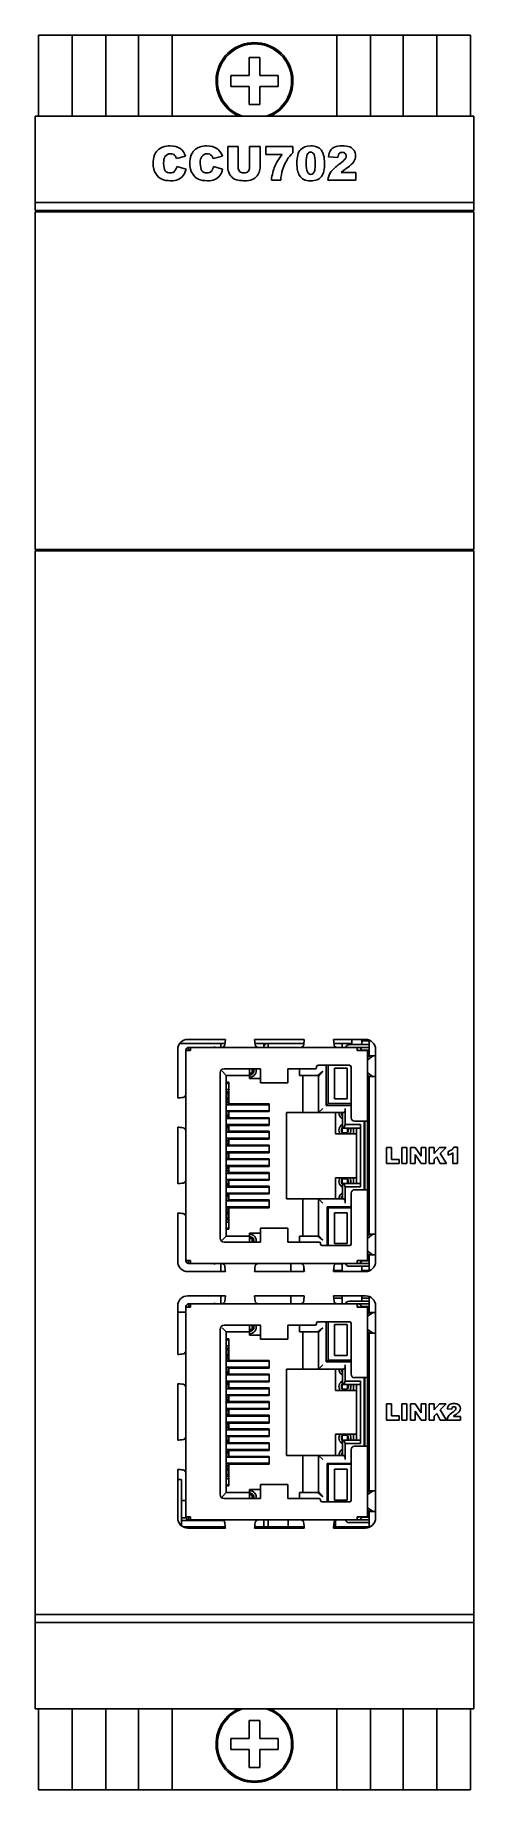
# Model space of a CAD drawing. Header units: inches. Extents: x 0 to 32, y 0 to 130.
import ezdxf

# ---------------------------------------------------------------- set-up
doc = ezdxf.new("R2010")
doc.units = ezdxf.units.IN
doc.header["$LTSCALE"] = 1.21
doc.header["$MEASUREMENT"] = 0
doc.layers.get('0').update_dxf_attribs({"linetype": 'CONTINUOUS'})
for name, color, linetype in [('02___PRT_ALL_AXES', 7, 'CONTINUOUS'), ('03___PRT_ALL_CURVES', 7, 'CONTINUOUS'), ('ECAD_DIPTRONICS_EMR-08', 7, 'CONTINUOUS'), ('ECAD_PULSE_HX5401NL', 7, 'CONTINUOUS'), ('ECAD_SAMTEC_TSW-102-08-L-S-RA', 7, 'CONTINUOUS'), ('ECAD_SHINNING_1762-608-66-N', 7, 'CONTINUOUS'), ('ECAD_TE_1734099-5', 7, 'CONTINUOUS')]:
    doc.layers.add(name, color=color, linetype=linetype)

msp = doc.modelspace()

# ---------------------------------------------------------------- linework, layer by layer
at = {"color": 7, "linetype": 'Continuous'}
for p, q in [((0, 130), (0, 124)), ((32, 130), (32, 124)), ((15.6, 127), (15.6, 128.35)), ((15.6, 128.35), (16.4, 128.35)), ((16.4, 128.35), (16.4, 127)), ((14.25, 127), (14.25, 126.2)), ((14.25, 127), (15.6, 127)), ((14.25, 126.2), (15.6, 126.2)), ((15.6, 124.85), (15.6, 126.2)), ((16.4, 127), (17.75, 127)), ((16.4, 124.85), (16.4, 126.2)), ((17.75, 126.2), (16.4, 126.2)), ((17.75, 126.2), (17.75, 127)), ((16.4, 124.85), (15.6, 124.85)), ((-0.25, 117), (-0.25, 124)), ((32.25, 124), (-0.25, 124)), ((32.25, 124), (32.25, 117)), ((32.25, 117.6), (-0.25, 117.6)), ((-0.25, 117), (32.25, 117)), ((-0.25, 116.9), (-0.25, 91.9)), ((32.25, 116.9), (-0.25, 116.9)), ((32.25, 91.9), (32.25, 116.9)), ((-0.25, 91.9), (32.25, 91.9)), ((-0.25, 6), (-0.25, 91.8)), ((-0.25, 91.8), (32.25, 91.8)), ((32.25, 91.8), (32.25, 6)), ((10.31, 54.85), (10.31, 51.25)), ((10.91, 54.8), (10.91, 39.2)), ((10.91, 54.77), (11.26, 54.77)), ((13.85, 55.6), (11.06, 55.6)), ((11.12, 55), (24.5, 55)), ((11.12, 54.77), (11.12, 55)), ((11.26, 54.8), (11.12, 54.8)), ((11.22, 54.8), (11.22, 54.77)), ((11.26, 54.77), (11.26, 55)), ((13.09, 55.05), (12.92, 55)), ((13.1, 55), (13.09, 55.05)), ((13.85, 55.6), (13.8, 55.21)), ((19.69, 55.6), (16, 55.6)), ((16.05, 55.21), (16, 55.6)), ((17, 55), (17, 55.3)), ((19.69, 55.6), (19.65, 55.21)), ((19.65, 55.24), (19.65, 55.3)), ((24.22, 55.6), (21.84, 55.6)), ((21.89, 55.21), (21.84, 55.6)), ((22.5, 55), (22.5, 55.3)), ((23, 55.21), (24.5, 55.21)), ((23.61, 54.77), (23.61, 55)), ((23.71, 54.8), (23.61, 54.8)), ((23.61, 54.77), (24.37, 54.77)), ((23.71, 54.77), (23.71, 54.8)), ((24.5, 54.8), (23.92, 54.8)), ((23.92, 54.77), (23.92, 54.8)), ((23.94, 55.21), (23.94, 55.6)), ((24.5, 55.49), (23.94, 55.49)), ((23.94, 54.77), (23.94, 54.8)), ((24.37, 39.23), (24.37, 54.77)), ((24.97, 39.15), (24.97, 54.85)), ((16.45, 53.42), (13.75, 53.42)), ((15.83, 53.42), (15.83, 53.1)), ((16.45, 52.38), (16.45, 53.42)), ((20.49, 53.42), (18.48, 53.42)), ((18.48, 53.42), (18.48, 52.38)), ((20.59, 53.52), (20.59, 53.57)), ((20.69, 53.68), (23.05, 53.68)), ((21.45, 50.84), (21.45, 53.68)), ((22.87, 53.48), (21.93, 53.48)), ((21.93, 51.19), (21.93, 53.48)), ((22.87, 53.48), (22.87, 51.19)), ((23.15, 49.8), (23.15, 53.57)), ((24.37, 54.25), (24.5, 54.35)), ((24.39, 54.12), (24.41, 54.11)), ((24.41, 54.11), (24.43, 54.12)), ((24.43, 54.12), (24.73, 54.35)), ((24.54, 54.37), (24.96, 54.37)), ((13.45, 53.12), (13.45, 40.88)), ((15.83, 53.1), (15.64, 53.1)), ((18.48, 52.38), (16.45, 52.38)), ((24.5, 52.86), (24.37, 52.96)), ((24.41, 53.1), (24.39, 53.09)), ((24.43, 53.09), (24.41, 53.1)), ((24.73, 52.86), (24.43, 53.09)), ((24.54, 52.84), (24.96, 52.84)), ((13.91, 51.8), (13.96, 51.8)), ((13.91, 50.75), (17.08, 50.75)), ((13.96, 50.75), (13.96, 51.8)), ((13.96, 51.6), (14.09, 51.6)), ((14.09, 51.24), (13.96, 51.24)), ((23.15, 50.84), (21.45, 50.84)), ((21.93, 51.19), (22.87, 51.19)), ((24.5, 51.68), (24.37, 51.68)), ((24.5, 51.62), (24.37, 51.62)), ((24.37, 51.34), (24.5, 51.34)), ((24.37, 50.84), (24.5, 50.84)), ((17.08, 50.31), (13.91, 50.31)), ((13.91, 49.74), (17.08, 49.74)), ((13.96, 49.74), (13.96, 50.31)), ((14.09, 49.97), (13.96, 49.97)), ((14.09, 50.31), (14.09, 50.25)), ((22.5, 50.18), (22.5, 49.95)), ((22.5, 49.95), (22.52, 49.95)), ((24.37, 49.54), (23.41, 49.54)), ((24.17, 49.54), (24.17, 44.46)), ((24.5, 50.41), (24.37, 50.41)), ((24.5, 50.35), (24.37, 50.35)), ((24.5, 49.95), (24.37, 49.95)), ((24.5, 49.91), (24.37, 49.91)), ((10.31, 49.1), (10.31, 44.9)), ((17.08, 49.29), (13.91, 49.29)), ((13.91, 48.72), (17.08, 48.72)), ((17.08, 48.28), (13.91, 48.28)), ((13.96, 48.72), (13.96, 49.29)), ((13.96, 49.06), (14.09, 49.06)), ((13.96, 47.71), (13.96, 48.28)), ((14.09, 48.79), (14.09, 48.72)), ((22.52, 49.08), (22.5, 49.08)), ((22.5, 49.08), (22.5, 48.68)), ((22.5, 48.68), (22.9, 48.68)), ((22.9, 48.68), (22.9, 49.03)), ((23.33, 49.03), (23.33, 48.6)), ((24.17, 49.14), (24.12, 49.14)), ((24.17, 49.08), (24.12, 49.08)), ((24.17, 48.68), (24.12, 48.68)), ((24.17, 48.64), (24.12, 48.64)), ((24.5, 49.14), (24.37, 49.14)), ((24.5, 49.08), (24.37, 49.08)), ((24.5, 48.68), (24.37, 48.68)), ((24.5, 48.64), (24.37, 48.64)), ((13.91, 47.71), (17.08, 47.71)), ((17.08, 47.26), (13.91, 47.26)), ((13.96, 47.79), (14.09, 47.79)), ((13.96, 46.69), (13.96, 47.26)), ((14.09, 47.77), (14.09, 47.71)), ((24.17, 47.87), (24.12, 47.87)), ((24.17, 47.81), (24.12, 47.81)), ((24.17, 47.41), (24.12, 47.41)), ((24.17, 47.37), (24.12, 47.37)), ((24.5, 47.87), (24.37, 47.87)), ((24.5, 47.81), (24.37, 47.81)), ((24.5, 47.41), (24.37, 47.41)), ((24.5, 47.37), (24.37, 47.37)), ((13.91, 46.69), (17.08, 46.69)), ((17.08, 46.25), (13.91, 46.25)), ((13.91, 45.67), (17.08, 45.67)), ((13.96, 45.67), (13.96, 46.25)), ((14.09, 46.16), (13.96, 46.16)), ((14.09, 46.25), (14.09, 46.18)), ((24.17, 46.6), (24.12, 46.6)), ((24.17, 46.54), (24.12, 46.54)), ((24.17, 46.14), (24.12, 46.14)), ((24.17, 46.1), (24.12, 46.1)), ((24.5, 46.6), (24.37, 46.6)), ((24.5, 46.54), (24.37, 46.54)), ((24.5, 46.14), (24.37, 46.14)), ((24.5, 46.1), (24.37, 46.1)), ((17.08, 45.23), (13.91, 45.23)), ((13.91, 44.66), (17.08, 44.66)), ((17.08, 44.21), (13.91, 44.21)), ((13.96, 44.66), (13.96, 45.23)), ((14.09, 44.89), (13.96, 44.89)), ((13.96, 43.64), (13.96, 44.21)), ((14.09, 45.23), (14.09, 45.17)), ((22.9, 45.27), (22.5, 45.27)), ((22.5, 45.27), (22.5, 44.87)), ((22.5, 44.87), (22.52, 44.87)), ((22.9, 44.92), (22.9, 45.27)), ((23.15, 40.43), (23.15, 44.21)), ((23.33, 45.35), (23.33, 44.92)), ((23.41, 44.46), (24.37, 44.46)), ((24.17, 45.33), (24.12, 45.33)), ((24.17, 45.27), (24.12, 45.27)), ((24.17, 44.87), (24.12, 44.87)), ((24.17, 44.83), (24.12, 44.83)), ((24.5, 45.33), (24.37, 45.33)), ((24.5, 45.27), (24.37, 45.27)), ((24.5, 44.87), (24.37, 44.87)), ((24.5, 44.83), (24.37, 44.83)), ((13.91, 43.64), (17.08, 43.64)), ((17.08, 43.2), (13.91, 43.2)), ((13.96, 43.98), (14.09, 43.98)), ((13.96, 42.15), (13.96, 43.2)), ((14.09, 43.71), (14.09, 43.64)), ((21.45, 43.12), (23.15, 43.12)), ((21.45, 40.33), (21.45, 43.12)), ((22.52, 44), (22.5, 44)), ((22.5, 44), (22.5, 43.78)), ((24.5, 44.06), (24.37, 44.06)), ((24.5, 44), (24.37, 44)), ((24.5, 43.6), (24.37, 43.6)), ((24.5, 43.56), (24.37, 43.56)), ((24.37, 43.12), (24.5, 43.12)), ((10.31, 42.75), (10.31, 39.15)), ((13.96, 42.15), (13.91, 42.15)), ((13.96, 42.71), (14.09, 42.71)), ((14.09, 42.35), (13.96, 42.35)), ((16.45, 41.62), (18.48, 41.62)), ((16.45, 40.58), (16.45, 41.62)), ((18.48, 41.62), (18.48, 40.58)), ((22.87, 42.76), (21.93, 42.76)), ((21.93, 40.47), (21.93, 42.76)), ((22.87, 42.76), (22.87, 40.47)), ((24.37, 42.61), (24.5, 42.61)), ((24.5, 42.33), (24.37, 42.33)), ((24.5, 42.29), (24.37, 42.29)), ((13.75, 40.58), (16.45, 40.58)), ((15.64, 40.86), (15.83, 40.86)), ((15.83, 40.86), (15.83, 40.58)), ((18.48, 40.58), (20.8, 40.58)), ((20.9, 40.43), (20.9, 40.48)), ((23.05, 40.33), (21, 40.33)), ((21.93, 40.47), (22.87, 40.47)), ((24.5, 41.14), (24.37, 41.04)), ((24.39, 40.91), (24.41, 40.9)), ((24.41, 40.9), (24.43, 40.91)), ((24.43, 40.91), (24.73, 41.14)), ((24.54, 41.16), (24.96, 41.16)), ((10.91, 39.23), (11.26, 39.23)), ((11.12, 39.23), (11.12, 39)), ((11.12, 39.2), (11.26, 39.2)), ((11.12, 39), (24.5, 39)), ((11.22, 39.23), (11.22, 39.2)), ((11.26, 39), (11.26, 39.23)), ((12.92, 39), (13.09, 38.95)), ((13.09, 38.95), (13.1, 39)), ((22.5, 38.4), (22.5, 39)), ((23.61, 39.23), (24.37, 39.23)), ((23.61, 39), (23.61, 39.23)), ((23.61, 39.2), (23.71, 39.2)), ((23.71, 39.2), (23.71, 39.23)), ((23.92, 39.2), (23.92, 39.23)), ((24.12, 39.2), (24.5, 39.2)), ((24.37, 39.75), (24.5, 39.65)), ((24.41, 39.89), (24.39, 39.88)), ((24.43, 39.88), (24.41, 39.89)), ((24.73, 39.65), (24.43, 39.88)), ((24.54, 39.64), (24.96, 39.64)), ((11.06, 38.4), (13.85, 38.4)), ((16, 38.4), (19.69, 38.4)), ((19.65, 38.48), (19.65, 38.77)), ((19.65, 38.48), (19.68, 38.48)), ((21.84, 38.4), (24.22, 38.4)), ((22.5, 38.48), (21.85, 38.48)), ((22.5, 38.98), (22.05, 38.98)), ((23, 38.8), (24.5, 38.8)), ((23.94, 38.4), (23.94, 38.8)), ((24.5, 38.48), (23.94, 38.48)), ((13.85, 36.6), (11.06, 36.6)), ((13.85, 36.6), (13.8, 36.21)), ((19.69, 36.6), (16, 36.6)), ((16.05, 36.21), (16, 36.6)), ((19.69, 36.6), (19.65, 36.21)), ((19.67, 36.44), (19.65, 36.44)), ((19.65, 36.24), (19.65, 36.44)), ((24.22, 36.6), (21.84, 36.6)), ((21.89, 36.21), (21.84, 36.6)), ((22.5, 36.44), (21.86, 36.44)), ((22.5, 36), (22.5, 36.6)), ((23.94, 36.21), (23.94, 36.6)), ((24.5, 36.44), (23.94, 36.44)), ((10.31, 35.85), (10.31, 32.25)), ((10.91, 35.8), (10.91, 20.2)), ((10.91, 35.77), (11.26, 35.77)), ((11.12, 36), (24.5, 36)), ((11.12, 35.77), (11.12, 36)), ((11.26, 35.8), (11.12, 35.8)), ((11.22, 35.8), (11.22, 35.77)), ((11.26, 35.77), (11.26, 36)), ((13.09, 36.05), (12.92, 36)), ((13.1, 36), (13.09, 36.05)), ((23, 36.21), (24.5, 36.21)), ((23.61, 35.77), (23.61, 36)), ((23.71, 35.8), (23.61, 35.8)), ((23.61, 35.77), (24.37, 35.77)), ((23.71, 35.77), (23.71, 35.8)), ((24.5, 35.8), (23.92, 35.8)), ((23.92, 35.77), (23.92, 35.8)), ((23.94, 35.77), (23.94, 35.8)), ((24.37, 20.23), (24.37, 35.77)), ((24.37, 35.25), (24.5, 35.35)), ((24.39, 35.12), (24.41, 35.11)), ((24.41, 35.11), (24.43, 35.12)), ((24.43, 35.12), (24.73, 35.35)), ((24.54, 35.37), (24.96, 35.37)), ((24.97, 20.15), (24.97, 35.85)), ((13.45, 34.12), (13.45, 21.88)), ((16.45, 34.42), (13.75, 34.42)), ((15.83, 34.1), (15.64, 34.1)), ((15.83, 34.42), (15.83, 34.1)), ((16.45, 33.38), (16.45, 34.42)), ((20.49, 34.42), (18.48, 34.42)), ((18.48, 34.42), (18.48, 33.38)), ((20.59, 34.52), (20.59, 34.57)), ((20.69, 34.67), (23.05, 34.67)), ((21.45, 31.84), (21.45, 34.67)), ((22.87, 34.48), (21.93, 34.48)), ((21.93, 32.19), (21.93, 34.48)), ((22.87, 34.48), (22.87, 32.19)), ((23.15, 30.79), (23.15, 34.57)), ((24.5, 33.86), (24.37, 33.96)), ((24.41, 34.1), (24.39, 34.09)), ((24.43, 34.09), (24.41, 34.1)), ((24.73, 33.86), (24.43, 34.09)), ((24.54, 33.84), (24.96, 33.84)), ((13.91, 32.8), (13.96, 32.8)), ((13.96, 31.75), (13.96, 32.8)), ((13.96, 32.6), (14.09, 32.6)), ((18.48, 33.38), (16.45, 33.38)), ((24.5, 32.63), (24.37, 32.63)), ((24.5, 32.62), (24.37, 32.62)), ((13.91, 31.75), (17.08, 31.75)), ((17.08, 31.31), (13.91, 31.31)), ((14.09, 32.24), (13.96, 32.24)), ((13.96, 30.74), (13.96, 31.31)), ((14.09, 31.31), (14.09, 31.25)), ((23.15, 31.84), (21.45, 31.84)), ((21.93, 32.19), (22.87, 32.19)), ((24.37, 32.34), (24.5, 32.34)), ((24.37, 31.84), (24.5, 31.84)), ((24.5, 31.36), (24.37, 31.36)), ((24.5, 31.35), (24.37, 31.35)), ((10.31, 30.1), (10.31, 25.9)), ((13.91, 30.74), (17.08, 30.74)), ((17.08, 30.29), (13.91, 30.29)), ((14.09, 30.97), (13.96, 30.97)), ((13.96, 29.72), (13.96, 30.29)), ((13.96, 30.06), (14.09, 30.06)), ((22.5, 31.18), (22.5, 30.95)), ((22.5, 30.95), (22.52, 30.95)), ((22.52, 30.08), (22.5, 30.08)), ((22.5, 30.08), (22.5, 29.68)), ((22.9, 29.68), (22.9, 30.03)), ((23.33, 30.03), (23.33, 29.6)), ((24.37, 30.54), (23.41, 30.54)), ((24.17, 30.09), (24.12, 30.09)), ((24.17, 30.08), (24.12, 30.08)), ((24.17, 30.54), (24.17, 25.46)), ((24.5, 30.95), (24.37, 30.95)), ((24.5, 30.86), (24.37, 30.86)), ((24.5, 30.09), (24.37, 30.09)), ((24.5, 30.08), (24.37, 30.08)), ((13.91, 29.72), (17.08, 29.72)), ((17.08, 29.28), (13.91, 29.28)), ((13.91, 28.71), (17.08, 28.71)), ((13.96, 28.71), (13.96, 29.28)), ((13.96, 28.79), (14.09, 28.79)), ((14.09, 29.79), (14.09, 29.72)), ((14.09, 28.77), (14.09, 28.71)), ((22.5, 29.68), (22.9, 29.68)), ((24.17, 29.68), (24.12, 29.68)), ((24.17, 29.59), (24.12, 29.59)), ((24.17, 28.82), (24.12, 28.82)), ((24.17, 28.81), (24.12, 28.81)), ((24.5, 29.68), (24.37, 29.68)), ((24.5, 29.59), (24.37, 29.59)), ((24.5, 28.82), (24.37, 28.82)), ((24.5, 28.81), (24.37, 28.81)), ((17.08, 28.26), (13.91, 28.26)), ((13.91, 27.69), (17.08, 27.69)), ((13.96, 27.69), (13.96, 28.26)), ((24.17, 28.41), (24.12, 28.41)), ((24.17, 28.32), (24.12, 28.32)), ((24.17, 27.55), (24.12, 27.55)), ((24.17, 27.54), (24.12, 27.54)), ((24.5, 28.41), (24.37, 28.41)), ((24.5, 28.32), (24.37, 28.32)), ((24.5, 27.55), (24.37, 27.55)), ((24.5, 27.54), (24.37, 27.54)), ((17.08, 27.25), (13.91, 27.25)), ((13.91, 26.67), (17.08, 26.67)), ((17.08, 26.23), (13.91, 26.23)), ((13.96, 26.67), (13.96, 27.25)), ((14.09, 27.16), (13.96, 27.16)), ((13.96, 25.66), (13.96, 26.23)), ((14.09, 27.25), (14.09, 27.18)), ((14.09, 26.23), (14.09, 26.17)), ((22.9, 26.27), (22.5, 26.27)), ((22.5, 26.27), (22.5, 25.87)), ((22.9, 25.92), (22.9, 26.27)), ((23.33, 26.35), (23.33, 25.92)), ((24.17, 27.14), (24.12, 27.14)), ((24.17, 27.05), (24.12, 27.05)), ((24.17, 26.28), (24.12, 26.28)), ((24.17, 26.27), (24.12, 26.27)), ((24.5, 27.14), (24.37, 27.14)), ((24.5, 27.05), (24.37, 27.05)), ((24.5, 26.28), (24.37, 26.28)), ((24.5, 26.27), (24.37, 26.27)), ((13.91, 25.66), (17.08, 25.66)), ((17.08, 25.21), (13.91, 25.21)), ((14.09, 25.89), (13.96, 25.89)), ((13.96, 24.64), (13.96, 25.21)), ((13.96, 24.98), (14.09, 24.98)), ((14.09, 24.71), (14.09, 24.64)), ((22.5, 25.87), (22.52, 25.87)), ((22.52, 25), (22.5, 25)), ((22.5, 25), (22.5, 24.78)), ((23.15, 21.43), (23.15, 25.21)), ((23.41, 25.46), (24.37, 25.46)), ((24.17, 25.87), (24.12, 25.87)), ((24.17, 25.78), (24.12, 25.78)), ((24.5, 25.87), (24.37, 25.87)), ((24.5, 25.78), (24.37, 25.78)), ((24.5, 25.01), (24.37, 25.01)), ((24.5, 25), (24.37, 25)), ((10.31, 23.75), (10.31, 20.15)), ((13.91, 24.64), (17.08, 24.64)), ((17.08, 24.2), (13.91, 24.2)), ((13.96, 23.15), (13.96, 24.2)), ((13.96, 23.71), (14.09, 23.71)), ((21.45, 24.12), (23.15, 24.12)), ((21.45, 21.33), (21.45, 24.12)), ((22.87, 23.76), (21.93, 23.76)), ((21.93, 21.47), (21.93, 23.76)), ((22.87, 23.76), (22.87, 21.47)), ((24.5, 24.6), (24.37, 24.6)), ((24.5, 24.51), (24.37, 24.51)), ((24.37, 24.12), (24.5, 24.12)), ((24.37, 23.61), (24.5, 23.61)), ((13.96, 23.15), (13.91, 23.15)), ((14.09, 23.35), (13.96, 23.35)), ((16.45, 22.62), (18.48, 22.62)), ((16.45, 21.58), (16.45, 22.62)), ((18.48, 22.62), (18.48, 21.58)), ((24.5, 23.33), (24.37, 23.33)), ((24.5, 22.14), (24.37, 22.04)), ((24.43, 21.91), (24.73, 22.14)), ((24.54, 22.16), (24.96, 22.16)), ((13.75, 21.58), (16.45, 21.58)), ((15.64, 21.86), (15.83, 21.86)), ((15.83, 21.86), (15.83, 21.58)), ((18.48, 21.58), (20.8, 21.58)), ((20.9, 21.43), (20.9, 21.48)), ((23.05, 21.33), (21, 21.33)), ((21.93, 21.47), (22.87, 21.47)), ((24.39, 21.91), (24.41, 21.9)), ((24.41, 20.89), (24.39, 20.88)), ((24.41, 21.9), (24.43, 21.91)), ((24.43, 20.88), (24.41, 20.89)), ((24.73, 20.65), (24.43, 20.88)), ((10.91, 20.23), (11.26, 20.23)), ((11.12, 20.23), (11.12, 20)), ((11.12, 20.2), (11.26, 20.2)), ((11.12, 20), (24.5, 20)), ((11.22, 20.23), (11.22, 20.2)), ((11.26, 20), (11.26, 20.23)), ((12.92, 20), (13.09, 19.95)), ((13.09, 19.95), (13.1, 20)), ((17, 20), (17, 19.56)), ((18.5, 19.5), (18.5, 20)), ((22, 19.96), (22, 19.56)), ((23, 19.8), (24.5, 19.8)), ((23.61, 20.23), (24.37, 20.23)), ((23.61, 20), (23.61, 20.23)), ((23.61, 20.2), (23.71, 20.2)), ((23.71, 20.2), (23.71, 20.23)), ((23.92, 20.2), (23.92, 20.23)), ((24.12, 20.2), (24.5, 20.2)), ((24.37, 20.75), (24.5, 20.65)), ((24.54, 20.63), (24.96, 20.63)), ((11.06, 19.4), (13.85, 19.4)), ((16, 19.4), (19.69, 19.4)), ((21.84, 19.4), (24.22, 19.4)), ((32.25, 13), (-0.25, 13)), ((32.25, 12.4), (-0.25, 12.4)), ((32.25, 6), (-0.25, 6)), ((0, 6), (0, 0)), ((32, 6), (32, 0)), ((15.6, 5.15), (16.4, 5.15)), ((15.6, 3.8), (15.6, 5.15)), ((16.4, 5.15), (16.4, 3.8)), ((14.25, 3.8), (15.6, 3.8)), ((14.25, 3.8), (14.25, 3)), ((14.25, 3), (15.6, 3)), ((15.6, 1.65), (15.6, 3)), ((16.4, 3.8), (17.75, 3.8)), ((17.75, 3), (16.4, 3)), ((16.4, 1.65), (16.4, 3)), ((17.75, 3), (17.75, 3.8)), ((16.4, 1.65), (15.6, 1.65))]:
    msp.add_line(p, q, dxfattribs=at)
at = {"color": 2, "linetype": 'Continuous'}
for p, q in [((15.46, 116.9), (15.56, 117)), ((31.26, 116.9), (31.36, 117)), ((6.16, 91.8), (6.26, 91.9)), ((21.97, 91.8), (22.07, 91.9)), ((16.7, 55.11), (16.89, 55.3)), ((24.37, 46.98), (24.5, 47.11)), ((24.12, 46.72), (24.17, 46.78)), ((19.63, 19.4), (19.69, 19.46))]:
    msp.add_line(p, q, dxfattribs=at)
at = {"color": 6, "linetype": 'Continuous'}
for p, q in [((15.64, 52.7), (15.64, 53.42)), ((19.34, 52.93), (19.34, 53.42)), ((21.32, 53.68), (21.32, 50.71)), ((13.91, 52.93), (13.6, 53.24)), ((13.91, 52.93), (15.64, 52.93)), ((13.91, 41.02), (13.91, 52.93)), ((14.09, 52.42), (13.91, 52.42)), ((14.09, 50.82), (14.09, 52.42)), ((15.64, 52.7), (16.45, 52.7)), ((19.34, 52.93), (20.69, 52.93)), ((19.57, 52.93), (19.57, 50.18)), ((21.05, 53.24), (20.69, 52.93)), ((20.74, 52.88), (21.05, 53.24)), ((20.74, 52.88), (20.74, 50.18)), ((24.37, 52.31), (24.5, 52.31)), ((17.08, 50.82), (14.09, 50.82)), ((17.08, 50.82), (17.08, 50.25)), ((21.45, 50.84), (21.32, 50.71)), ((21.32, 50.71), (23.15, 50.71)), ((14.09, 50.25), (17.08, 50.25)), ((14.09, 49.8), (14.09, 50.25)), ((14.09, 49.8), (17.08, 49.8)), ((17.08, 49.8), (17.08, 49.23)), ((18.38, 50.18), (22.6, 50.18)), ((18.38, 50.18), (18.38, 43.78)), ((20.74, 50.18), (21.05, 50.48)), ((21.99, 48.6), (21.99, 50.18)), ((22.52, 49.03), (22.52, 50.18)), ((22.72, 50.48), (22.72, 49.29)), ((24.12, 44.46), (24.12, 49.54)), ((14.09, 49.23), (17.08, 49.23)), ((14.09, 48.79), (14.09, 49.23)), ((14.09, 48.79), (17.08, 48.79)), ((14.09, 48.21), (17.08, 48.21)), ((14.09, 47.77), (14.09, 48.21)), ((17.08, 48.79), (17.08, 48.21)), ((23.56, 48.6), (21.99, 48.6)), ((22.52, 49.03), (23.85, 49.03)), ((22.72, 49.29), (22.62, 49.03)), ((23.85, 49.29), (22.72, 49.29)), ((23.56, 49.03), (23.56, 44.92)), ((23.85, 44.67), (23.85, 49.29)), ((14.09, 47.77), (17.08, 47.77)), ((14.09, 47.2), (17.08, 47.2)), ((14.09, 46.75), (14.09, 47.2)), ((17.08, 47.77), (17.08, 47.2)), ((14.09, 46.75), (17.08, 46.75)), ((14.09, 46.18), (17.08, 46.18)), ((14.09, 45.74), (14.09, 46.18)), ((14.09, 45.74), (17.08, 45.74)), ((17.08, 46.75), (17.08, 46.18)), ((17.08, 45.74), (17.08, 45.17)), ((14.09, 45.17), (17.08, 45.17)), ((14.09, 44.72), (14.09, 45.17)), ((14.09, 44.72), (17.08, 44.72)), ((17.08, 44.72), (17.08, 44.15)), ((21.99, 45.35), (23.56, 45.35)), ((21.99, 43.78), (21.99, 45.35)), ((22.52, 44.92), (23.85, 44.92)), ((22.52, 43.78), (22.52, 44.92)), ((22.62, 44.92), (22.72, 44.67)), ((22.72, 44.67), (23.85, 44.67)), ((22.72, 44.67), (22.72, 43.47)), ((14.09, 44.15), (17.08, 44.15)), ((14.09, 43.71), (14.09, 44.15)), ((14.09, 43.71), (17.08, 43.71)), ((14.09, 43.13), (17.08, 43.13)), ((14.09, 41.53), (14.09, 43.13)), ((17.08, 43.71), (17.08, 43.13)), ((22.6, 43.78), (18.38, 43.78)), ((19.57, 43.78), (19.57, 41.02)), ((20.74, 43.78), (21.05, 43.47)), ((20.74, 43.78), (20.74, 41.07)), ((23.15, 43.19), (21.37, 43.19)), ((21.37, 43.19), (21.45, 43.12)), ((21.37, 43.19), (21.37, 40.33)), ((24.37, 41.64), (24.5, 41.64)), ((13.91, 41.02), (13.6, 40.72)), ((13.91, 41.53), (14.09, 41.53)), ((15.64, 41.02), (13.91, 41.02)), ((15.64, 41.25), (16.45, 41.25)), ((15.64, 40.58), (15.64, 41.25)), ((20.69, 41.02), (19.34, 41.02)), ((19.34, 40.58), (19.34, 41.02)), ((20.69, 41.02), (21.05, 40.72)), ((21.05, 40.72), (20.74, 41.07)), ((24.12, 39.2), (23.92, 39.2)), ((24.12, 39.23), (24.12, 39.2)), ((13.91, 33.93), (13.6, 34.24)), ((13.91, 33.93), (15.64, 33.93)), ((13.91, 22.02), (13.91, 33.93)), ((15.64, 33.7), (15.64, 34.42)), ((19.34, 33.93), (19.34, 34.42)), ((19.34, 33.93), (20.69, 33.93)), ((19.57, 33.93), (19.57, 31.18)), ((21.05, 34.24), (20.69, 33.93)), ((20.74, 33.88), (21.05, 34.24)), ((20.74, 33.88), (20.74, 31.18)), ((21.32, 34.67), (21.32, 31.71)), ((14.09, 33.42), (13.91, 33.42)), ((14.09, 31.82), (14.09, 33.42)), ((15.64, 33.7), (16.45, 33.7)), ((24.37, 33.31), (24.5, 33.31)), ((17.08, 31.82), (14.09, 31.82)), ((14.09, 31.25), (17.08, 31.25)), ((14.09, 30.8), (14.09, 31.25)), ((17.08, 31.82), (17.08, 31.25)), ((20.74, 31.18), (21.05, 31.48)), ((21.45, 31.84), (21.32, 31.71)), ((21.32, 31.71), (23.15, 31.71)), ((22.72, 31.48), (22.72, 30.29)), ((14.09, 30.8), (17.08, 30.8)), ((14.09, 30.23), (17.08, 30.23)), ((14.09, 29.79), (14.09, 30.23)), ((17.08, 30.8), (17.08, 30.23)), ((18.38, 31.18), (22.6, 31.18)), ((18.38, 31.18), (18.38, 24.78)), ((21.99, 29.6), (21.99, 31.18)), ((22.52, 30.03), (22.52, 31.18)), ((22.52, 30.03), (23.85, 30.03)), ((22.72, 30.29), (22.62, 30.03)), ((23.85, 30.29), (22.72, 30.29)), ((23.56, 30.03), (23.56, 25.92)), ((23.85, 25.67), (23.85, 30.29)), ((24.12, 25.46), (24.12, 30.54)), ((14.09, 29.79), (17.08, 29.79)), ((14.09, 29.21), (17.08, 29.21)), ((14.09, 28.77), (14.09, 29.21)), ((14.09, 28.77), (17.08, 28.77)), ((17.08, 29.79), (17.08, 29.21)), ((17.08, 28.77), (17.08, 28.2)), ((23.56, 29.6), (21.99, 29.6)), ((14.09, 28.2), (17.08, 28.2)), ((14.09, 27.75), (14.09, 28.2)), ((14.09, 27.75), (17.08, 27.75)), ((17.08, 27.75), (17.08, 27.18)), ((14.09, 27.18), (17.08, 27.18)), ((14.09, 26.74), (14.09, 27.18)), ((14.09, 26.74), (17.08, 26.74)), ((14.09, 26.17), (17.08, 26.17)), ((14.09, 25.72), (14.09, 26.17)), ((17.08, 26.74), (17.08, 26.17)), ((21.99, 26.35), (23.56, 26.35)), ((21.99, 24.78), (21.99, 26.35)), ((14.09, 25.72), (17.08, 25.72)), ((14.09, 25.15), (17.08, 25.15)), ((14.09, 24.71), (14.09, 25.15)), ((14.09, 24.71), (17.08, 24.71)), ((17.08, 25.72), (17.08, 25.15)), ((17.08, 24.71), (17.08, 24.13)), ((22.6, 24.78), (18.38, 24.78)), ((19.57, 24.78), (19.57, 22.02)), ((20.74, 24.78), (21.05, 24.47)), ((20.74, 24.78), (20.74, 22.07)), ((22.52, 25.92), (23.85, 25.92)), ((22.52, 24.78), (22.52, 25.92)), ((22.62, 25.92), (22.72, 25.67)), ((22.72, 25.67), (23.85, 25.67)), ((22.72, 25.67), (22.72, 24.47)), ((14.09, 24.13), (17.08, 24.13)), ((14.09, 22.53), (14.09, 24.13)), ((23.15, 24.19), (21.37, 24.19)), ((21.37, 24.19), (21.45, 24.11)), ((21.37, 24.19), (21.37, 21.33)), ((13.91, 22.53), (14.09, 22.53)), ((15.64, 22.25), (16.45, 22.25)), ((15.64, 21.58), (15.64, 22.25)), ((24.37, 22.64), (24.5, 22.64)), ((13.91, 22.02), (13.6, 21.72)), ((15.64, 22.02), (13.91, 22.02)), ((20.69, 22.02), (19.34, 22.02)), ((19.34, 21.58), (19.34, 22.02)), ((20.69, 22.02), (21.05, 21.72)), ((21.05, 21.72), (20.74, 22.07)), ((24.12, 20.2), (23.92, 20.2)), ((24.12, 20.23), (24.12, 20.2))]:
    msp.add_line(p, q, dxfattribs=at)
at = {"color": 7, "linetype": 'Continuous'}
for centre, radius, start, end in [((16, 126.6), 2.85, 293.7203, 246.2797), ((16, 126.6), 2.75, 288.8396, 251.1604), ((1.55, 116), 1, 90, 114.4508), ((30.45, 116), 1, 65.5492, 90), ((1.55, 92.8), 1, 245.5492, 270), ((30.45, 92.8), 1, 270, 294.4508), ((11.06, 54.85), 0.75, 90, 180), ((11.12, 54.8), 0.203, 90, 180), ((23, 54.95), 0.254, 90, 168.463), ((23.71, 54.8), 0.203, 0, 90), ((24.22, 54.85), 0.75, 0, 90), ((13.75, 53.12), 0.3, 90, 180), ((15.65, 53.28), 0.483, 268.4364, 17.6819), ((15.65, 53.28), 0.305, 267.5016, 28.8133), ((20.49, 53.52), 0.1, 270, 0), ((20.69, 53.57), 0.1, 90, 180), ((23.05, 53.57), 0.1, 0, 90), ((14.04, 52.82), 0.483, 254.6962, 276.2062), ((13.91, 51.42), 0.483, 68.1715, 90), ((13.91, 51.42), 0.305, 54.2617, 80.1639), ((13.91, 51.42), 0.305, 279.8283, 305.7661), ((13.91, 51.42), 0.483, 276.2062, 291.8333), ((13.91, 50.15), 0.305, 279.8283, 305.7661), ((13.91, 50.15), 0.483, 300.8015, 313.0766), ((13.91, 50.15), 0.305, 18.2111, 31.7077), ((13.91, 50.15), 0.483, 11.4621, 19.3769), ((22.7, 50.15), 0.445, 176.7002, 246.1397), ((22.7, 50.15), 0.267, 174.5039, 221.4177), ((23.41, 49.8), 0.254, 180, 270), ((13.91, 48.88), 0.305, 54.2617, 80.1639), ((13.91, 48.88), 0.483, 46.9426, 59.2562), ((13.91, 48.88), 0.305, 328.3206, 341.7634), ((13.91, 48.88), 0.483, 340.6084, 348.5455), ((22.7, 48.88), 0.445, 113.8647, 219.3148), ((22.7, 48.88), 0.267, 138.5823, 221.4177), ((22.7, 48.88), 0.267, 228.5823, 311.4177), ((22.7, 48.88), 0.267, 318.5823, 35.1374), ((22.7, 48.88), 0.445, 320.7173, 20.176), ((13.91, 47.61), 0.483, 68.1715, 83.8019), ((13.91, 47.61), 0.305, 54.2617, 80.1639), ((13.91, 47.61), 0.483, 276.2062, 291.8333), ((13.91, 46.34), 0.483, 68.1715, 83.8019), ((13.91, 47.61), 0.483, 300.8015, 313.0766), ((13.91, 47.61), 0.305, 18.2111, 31.7077), ((13.91, 47.61), 0.483, 11.4621, 19.3769), ((13.91, 46.34), 0.305, 279.8283, 305.7661), ((13.91, 46.34), 0.483, 276.2062, 291.8333), ((13.91, 46.34), 0.483, 46.9426, 59.2562), ((13.91, 46.34), 0.305, 328.3206, 341.7634), ((13.91, 46.34), 0.483, 340.6084, 348.5455), ((13.91, 45.07), 0.305, 279.8283, 305.7661), ((13.91, 43.8), 0.483, 46.9426, 59.2562), ((13.91, 45.07), 0.483, 300.8015, 313.0766), ((13.91, 45.07), 0.305, 18.2111, 31.7077), ((13.91, 45.07), 0.483, 11.4621, 19.3769), ((22.7, 45.07), 0.445, 140.7173, 246.1397), ((22.7, 43.8), 0.445, 113.8647, 183.3033), ((22.7, 45.07), 0.267, 138.5823, 221.4177), ((22.7, 45.07), 0.267, 48.5823, 131.4177), ((22.7, 45.07), 0.267, 324.8626, 41.4177), ((22.7, 45.07), 0.445, 339.843, 39.3148), ((23.41, 44.21), 0.254, 90, 180), ((13.91, 43.8), 0.305, 54.2617, 80.1639), ((13.91, 42.53), 0.483, 68.1715, 83.8019), ((13.91, 43.8), 0.305, 328.3206, 341.7634), ((13.91, 43.8), 0.483, 340.6084, 348.5455), ((22.7, 43.8), 0.267, 138.5823, 185.4961), ((13.91, 42.53), 0.483, 270, 291.8333), ((14.04, 41.13), 0.483, 83.8019, 105.3038), ((13.91, 42.53), 0.305, 54.2617, 80.1639), ((13.91, 42.53), 0.305, 279.8283, 305.7661), ((13.75, 40.88), 0.3, 180, 270), ((15.65, 40.68), 0.483, 348.4585, 91.5665), ((15.65, 40.68), 0.305, 341.6172, 92.4946), ((20.8, 40.48), 0.1, 0, 90), ((21, 40.43), 0.1, 180, 270), ((23.05, 40.43), 0.1, 270, 0), ((11.06, 39.15), 0.75, 180, 270), ((11.12, 39.2), 0.203, 180, 270), ((23.71, 39.2), 0.203, 270, 360), ((24.22, 39.15), 0.75, 270, 0), ((23, 39.05), 0.254, 191.537, 270), ((11.06, 35.85), 0.75, 90, 180), ((24.22, 35.85), 0.75, 0, 90), ((11.12, 35.8), 0.203, 90, 180), ((23, 35.95), 0.254, 90, 168.463), ((23.71, 35.8), 0.203, 0, 90), ((13.75, 34.12), 0.3, 90, 180), ((15.65, 34.28), 0.483, 268.4364, 17.6819), ((15.65, 34.28), 0.305, 267.5016, 28.8133), ((20.49, 34.52), 0.1, 270, 0), ((20.69, 34.57), 0.1, 90, 180), ((23.05, 34.57), 0.1, 0, 90), ((14.04, 33.82), 0.483, 254.6962, 276.2062), ((13.91, 32.42), 0.483, 68.1715, 90), ((13.91, 32.42), 0.305, 54.2617, 80.1639), ((13.91, 32.42), 0.305, 279.8283, 305.7661), ((13.91, 32.42), 0.483, 276.2062, 291.8333), ((13.91, 31.15), 0.305, 18.2111, 31.7077), ((13.91, 31.15), 0.483, 11.4621, 19.3769), ((13.91, 31.15), 0.305, 279.8283, 305.7661), ((13.91, 29.88), 0.305, 54.2617, 80.1639), ((13.91, 29.88), 0.483, 46.9426, 59.2562), ((13.91, 31.15), 0.483, 300.8015, 313.0766), ((22.7, 31.15), 0.445, 176.7002, 246.1397), ((22.7, 29.88), 0.445, 113.8647, 219.3148), ((22.7, 31.15), 0.267, 174.5039, 221.4177), ((22.7, 29.88), 0.267, 138.5823, 221.4177), ((22.7, 29.88), 0.267, 318.5823, 35.1374), ((22.7, 29.88), 0.445, 320.7173, 20.176), ((23.41, 30.79), 0.254, 180, 270), ((13.91, 28.61), 0.483, 68.1715, 83.8019), ((13.91, 28.61), 0.305, 54.2617, 80.1639), ((13.91, 29.88), 0.305, 328.3206, 341.7634), ((13.91, 28.61), 0.305, 18.2111, 31.7077), ((13.91, 29.88), 0.483, 340.6084, 348.5455), ((13.91, 28.61), 0.483, 11.4621, 19.3769), ((22.7, 29.88), 0.267, 228.5823, 311.4177), ((13.91, 28.61), 0.483, 276.2062, 291.8333), ((13.91, 27.34), 0.483, 68.1715, 83.8019), ((13.91, 27.34), 0.483, 46.9426, 59.2562), ((13.91, 28.61), 0.483, 300.8015, 313.0766), ((13.91, 27.34), 0.305, 279.8283, 305.7661), ((13.91, 27.34), 0.483, 276.2062, 291.8333), ((13.91, 27.34), 0.305, 328.3206, 341.7634), ((13.91, 26.07), 0.305, 18.2111, 31.7077), ((13.91, 27.34), 0.483, 340.6084, 348.5455), ((13.91, 26.07), 0.483, 11.4621, 19.3769), ((22.7, 26.07), 0.445, 140.7173, 246.1397), ((22.7, 26.07), 0.267, 138.5823, 221.4177), ((22.7, 26.07), 0.267, 48.5823, 131.4177), ((22.7, 26.07), 0.267, 324.8626, 41.4177), ((22.7, 26.07), 0.445, 339.843, 39.3148), ((13.91, 26.07), 0.305, 279.8283, 305.7661), ((13.91, 24.8), 0.305, 54.2617, 80.1639), ((13.91, 24.8), 0.483, 46.9426, 59.2562), ((13.91, 26.07), 0.483, 300.8015, 313.0766), ((13.91, 24.8), 0.305, 328.3206, 341.7634), ((13.91, 24.8), 0.483, 340.6084, 348.5455), ((22.7, 24.8), 0.445, 113.8647, 183.3033), ((22.7, 24.8), 0.267, 138.5823, 185.4961), ((23.41, 25.21), 0.254, 90, 180), ((13.91, 23.53), 0.483, 68.1715, 83.8019), ((13.91, 23.53), 0.305, 54.2617, 80.1639), ((13.91, 23.53), 0.483, 270, 291.8333), ((14.04, 22.13), 0.483, 83.8019, 105.3038), ((13.91, 23.53), 0.305, 279.8283, 305.7661), ((15.65, 21.68), 0.483, 348.4585, 91.5665), ((13.75, 21.88), 0.3, 180, 270), ((15.65, 21.68), 0.305, 341.6172, 92.4946), ((20.8, 21.48), 0.1, 0, 90), ((21, 21.43), 0.1, 180, 270), ((23.05, 21.43), 0.1, 270, 0), ((11.06, 20.15), 0.75, 180, 270), ((11.12, 20.2), 0.203, 180, 270), ((17.4, 19.56), 0.4, 180, 188.8598), ((22.4, 19.56), 0.4, 180, 188.7374), ((23, 20.05), 0.254, 191.537, 270), ((23.71, 20.2), 0.203, 270, 360), ((24.22, 20.15), 0.75, 270, 0), ((16, 3.4), 2.85, 113.7203, 66.2797), ((16, 3.4), 2.75, 108.8396, 71.1604)]:
    msp.add_arc(centre, radius, start, end, dxfattribs=at)
at = {"color": 6, "linetype": 'Continuous'}
for centre, start, end in [((20.69, 52.88), 0, 90), ((20.69, 41.07), 270, 0), ((20.69, 33.88), 0, 90), ((20.69, 22.07), 270, 0)]:
    msp.add_arc(centre, 0.0508, start, end, dxfattribs=at)
at = {"color": 7, "linetype": 'Continuous'}
for centre, major_axis, ratio, start_param, end_param in [((24.54, 54.11), (0, 0.254), 0.466308, 0, 0.349066), ((24.54, 53.1), (0, 0.254), 0.466308, -3.490659, -3.141593), ((14.57, 51.02), (5, 0), 0.087489, 2.451113, 2.589545), ((14.57, 49.33), (5, 0), 0.087489, -2.589545, -2.451113), ((14.57, 44.67), (5, 0), 0.087489, 2.451113, 2.589545), ((14.57, 42.98), (5, 0), 0.087489, -2.589545, -2.451113), ((24.54, 40.9), (0, 0.254), 0.466308, 0, 0.349066), ((24.54, 39.89), (0, 0.254), 0.466308, -3.490659, -3.141593), ((14.08, 42.65), (0, 5), 0.087489, -3.832073, -3.696002), ((15.77, 42.65), (0, 5), 0.087489, -2.587184, -2.451113), ((19.93, 42.65), (0, 5), 0.087489, -3.832073, -3.696002), ((21.61, 42.65), (0, 5), 0.087489, -2.587184, -2.451113), ((24.54, 35.11), (0, 0.254), 0.466308, 0, 0.349066), ((24.54, 34.1), (0, 0.254), 0.466308, -3.490659, -3.141593), ((14.57, 32.02), (5, 0), 0.087489, 2.451113, 2.589545), ((14.57, 30.33), (5, 0), 0.087489, -2.589545, -2.451113), ((14.57, 25.67), (5, 0), 0.087489, 2.451113, 2.589545), ((14.57, 23.98), (5, 0), 0.087489, -2.589545, -2.451113), ((24.54, 21.9), (0, 0.254), 0.466308, 0, 0.349066), ((14.08, 23.65), (0, 5), 0.087489, -3.832073, -3.696002), ((15.77, 23.65), (0, 5), 0.087489, -2.587184, -2.451113), ((19.93, 23.65), (0, 5), 0.087489, -3.832073, -3.696002), ((21.61, 23.65), (0, 5), 0.087489, -2.587184, -2.451113), ((24.54, 20.89), (0, 0.254), 0.466308, -3.490659, -3.141593)]:
    msp.add_ellipse(centre, major_axis=major_axis, ratio=ratio, start_param=start_param, end_param=end_param, dxfattribs=at)
at = {"color": 6, "linetype": 'Continuous'}
for centre, start_param, end_param in [((22.6, 50.48), -3.141593, -1.570796), ((22.6, 43.47), -1.570796, 0), ((22.6, 31.48), -3.141593, -1.570796), ((22.6, 24.47), -1.570796, 0)]:
    msp.add_ellipse(centre, major_axis=(0, 0.305), ratio=0.404026, start_param=start_param, end_param=end_param, dxfattribs=at)
at = {"color": 7, "linetype": 'Continuous'}
for points, knots in [([(11.22, 54.77), (11.23, 54.78), (11.23, 54.79), (11.24, 54.8), (11.25, 54.8)], [0, 0, 0, 0, 0.599098, 1, 1, 1, 1]), ([(13.8, 55.21), (13.8, 55.18), (13.79, 55.13), (13.73, 55.07), (13.65, 55.02), (13.59, 55), (13.55, 55)], [0, 0, 0, 0, 0.204323, 0.434087, 0.700109, 1, 1, 1, 1]), ([(16.3, 55), (16.26, 55), (16.2, 55.02), (16.12, 55.07), (16.06, 55.13), (16.05, 55.18), (16.05, 55.21)], [0, 0, 0, 0, 0.299848, 0.565922, 0.795722, 1, 1, 1, 1]), ([(19.65, 55.21), (19.64, 55.18), (19.63, 55.13), (19.58, 55.07), (19.5, 55.02), (19.43, 55), (19.39, 55)], [0, 0, 0, 0, 0.204323, 0.434087, 0.700109, 1, 1, 1, 1]), ([(22.14, 55), (22.11, 55), (22.04, 55.02), (21.96, 55.07), (21.91, 55.13), (21.89, 55.18), (21.89, 55.21)], [0, 0, 0, 0, 0.299848, 0.565922, 0.795722, 1, 1, 1, 1]), ([(24.73, 54.35), (24.73, 54.35), (24.74, 54.36), (24.76, 54.37), (24.77, 54.37)], [0, 0, 0, 0, 0.273103, 1, 1, 1, 1]), ([(24.77, 52.84), (24.77, 52.84), (24.75, 52.84), (24.74, 52.85), (24.73, 52.86)], [0, 0, 0, 0, 0.235955, 1, 1, 1, 1]), ([(10.91, 51.55), (10.91, 51.51), (10.9, 51.45), (10.85, 51.37), (10.78, 51.31), (10.73, 51.3), (10.71, 51.3)], [0, 0, 0, 0, 0.299848, 0.565922, 0.795722, 1, 1, 1, 1]), ([(10.71, 49.06), (10.73, 49.05), (10.78, 49.04), (10.85, 48.98), (10.9, 48.9), (10.91, 48.84), (10.91, 48.8)], [0, 0, 0, 0, 0.204323, 0.434087, 0.700109, 1, 1, 1, 1]), ([(10.91, 45.2), (10.91, 45.16), (10.9, 45.1), (10.85, 45.02), (10.78, 44.96), (10.73, 44.95), (10.71, 44.95)], [0, 0, 0, 0, 0.299848, 0.565922, 0.795722, 1, 1, 1, 1]), ([(10.71, 42.71), (10.73, 42.7), (10.78, 42.69), (10.85, 42.63), (10.9, 42.55), (10.91, 42.49), (10.91, 42.45)], [0, 0, 0, 0, 0.204323, 0.434087, 0.700109, 1, 1, 1, 1]), ([(24.73, 41.14), (24.73, 41.15), (24.74, 41.15), (24.76, 41.16), (24.77, 41.16)], [0, 0, 0, 0, 0.273103, 1, 1, 1, 1]), ([(11.25, 39.2), (11.24, 39.2), (11.23, 39.21), (11.23, 39.22), (11.22, 39.23)], [0, 0, 0, 0, 0.400847, 1, 1, 1, 1]), ([(13.55, 39), (13.59, 39), (13.65, 38.99), (13.73, 38.94), (13.79, 38.87), (13.8, 38.82), (13.8, 38.8)], [0, 0, 0, 0, 0.299848, 0.565922, 0.795722, 1, 1, 1, 1]), ([(16.05, 38.8), (16.05, 38.82), (16.06, 38.87), (16.12, 38.94), (16.2, 38.99), (16.26, 39), (16.3, 39)], [0, 0, 0, 0, 0.204323, 0.434087, 0.700109, 1, 1, 1, 1]), ([(19.39, 39), (19.43, 39), (19.5, 38.99), (19.58, 38.94), (19.63, 38.87), (19.64, 38.82), (19.65, 38.8)], [0, 0, 0, 0, 0.299848, 0.565922, 0.795722, 1, 1, 1, 1]), ([(21.89, 38.8), (21.89, 38.82), (21.91, 38.87), (21.96, 38.94), (22.04, 38.99), (22.11, 39), (22.14, 39)], [0, 0, 0, 0, 0.204323, 0.434087, 0.700109, 1, 1, 1, 1]), ([(24.77, 39.64), (24.77, 39.64), (24.75, 39.64), (24.74, 39.64), (24.73, 39.65)], [0, 0, 0, 0, 0.235955, 1, 1, 1, 1]), ([(11.22, 35.77), (11.23, 35.78), (11.23, 35.79), (11.24, 35.8), (11.25, 35.8)], [0, 0, 0, 0, 0.599098, 1, 1, 1, 1]), ([(13.8, 36.21), (13.8, 36.18), (13.79, 36.13), (13.73, 36.07), (13.65, 36.02), (13.59, 36), (13.55, 36)], [0, 0, 0, 0, 0.204323, 0.434087, 0.700109, 1, 1, 1, 1]), ([(16.3, 36), (16.26, 36), (16.2, 36.02), (16.12, 36.07), (16.06, 36.13), (16.05, 36.18), (16.05, 36.21)], [0, 0, 0, 0, 0.299848, 0.565922, 0.795722, 1, 1, 1, 1]), ([(19.65, 36.21), (19.64, 36.18), (19.63, 36.13), (19.58, 36.07), (19.5, 36.02), (19.43, 36), (19.39, 36)], [0, 0, 0, 0, 0.204323, 0.434087, 0.700109, 1, 1, 1, 1]), ([(22.14, 36), (22.11, 36), (22.04, 36.02), (21.96, 36.07), (21.91, 36.13), (21.89, 36.18), (21.89, 36.21)], [0, 0, 0, 0, 0.299848, 0.565922, 0.795722, 1, 1, 1, 1]), ([(24.73, 35.35), (24.73, 35.35), (24.74, 35.36), (24.76, 35.37), (24.77, 35.37)], [0, 0, 0, 0, 0.273103, 1, 1, 1, 1]), ([(24.77, 33.84), (24.77, 33.84), (24.75, 33.84), (24.74, 33.85), (24.73, 33.86)], [0, 0, 0, 0, 0.235955, 1, 1, 1, 1]), ([(10.91, 32.55), (10.91, 32.51), (10.9, 32.45), (10.85, 32.37), (10.78, 32.31), (10.73, 32.3), (10.71, 32.3)], [0, 0, 0, 0, 0.299848, 0.565922, 0.795722, 1, 1, 1, 1]), ([(10.71, 30.06), (10.73, 30.05), (10.78, 30.04), (10.85, 29.98), (10.9, 29.9), (10.91, 29.84), (10.91, 29.8)], [0, 0, 0, 0, 0.204323, 0.434087, 0.700109, 1, 1, 1, 1]), ([(10.91, 26.2), (10.91, 26.16), (10.9, 26.1), (10.85, 26.02), (10.78, 25.96), (10.73, 25.95), (10.71, 25.95)], [0, 0, 0, 0, 0.299848, 0.565922, 0.795722, 1, 1, 1, 1]), ([(10.71, 23.71), (10.73, 23.7), (10.78, 23.69), (10.85, 23.63), (10.9, 23.55), (10.91, 23.49), (10.91, 23.45)], [0, 0, 0, 0, 0.204323, 0.434087, 0.700109, 1, 1, 1, 1]), ([(24.73, 22.14), (24.73, 22.15), (24.74, 22.15), (24.76, 22.16), (24.77, 22.16)], [0, 0, 0, 0, 0.273103, 1, 1, 1, 1]), ([(11.25, 20.2), (11.24, 20.2), (11.23, 20.21), (11.23, 20.22), (11.22, 20.23)], [0, 0, 0, 0, 0.400847, 1, 1, 1, 1]), ([(13.55, 20), (13.59, 20), (13.65, 19.99), (13.73, 19.94), (13.79, 19.87), (13.8, 19.82), (13.8, 19.8)], [0, 0, 0, 0, 0.299848, 0.565922, 0.795722, 1, 1, 1, 1]), ([(16.05, 19.8), (16.05, 19.82), (16.06, 19.87), (16.12, 19.94), (16.2, 19.99), (16.26, 20), (16.3, 20)], [0, 0, 0, 0, 0.204323, 0.434087, 0.700109, 1, 1, 1, 1]), ([(19.39, 20), (19.43, 20), (19.5, 19.99), (19.58, 19.94), (19.63, 19.87), (19.64, 19.82), (19.65, 19.8)], [0, 0, 0, 0, 0.299848, 0.565922, 0.795722, 1, 1, 1, 1]), ([(21.89, 19.8), (21.89, 19.82), (21.91, 19.87), (21.96, 19.94), (22.04, 19.99), (22.11, 20), (22.14, 20)], [0, 0, 0, 0, 0.204323, 0.434087, 0.700109, 1, 1, 1, 1]), ([(24.77, 20.63), (24.77, 20.63), (24.75, 20.64), (24.74, 20.64), (24.73, 20.65)], [0, 0, 0, 0, 0.235955, 1, 1, 1, 1])]:
    msp.add_open_spline(points, degree=3, knots=knots, dxfattribs=at)
at = {"layer": '02___PRT_ALL_AXES', "color": 7, "linetype": 'Continuous'}
for p, q in [((32, 130), (0, 130)), ((2.5, 130), (2.5, 124)), ((5, 130), (5, 124)), ((7.4, 130), (7.4, 124)), ((9.9, 130), (9.9, 124)), ((22.1, 130), (22.1, 124)), ((24.6, 130), (24.6, 124)), ((27, 130), (27, 124)), ((29.5, 130), (29.5, 124)), ((10.31, 54.85), (10.31, 51.25)), ((13.85, 55.6), (11.06, 55.6)), ((19.69, 55.6), (16, 55.6)), ((24.22, 55.6), (21.84, 55.6)), ((24.5, 55.54), (24.5, 54.35)), ((24.97, 39.15), (24.97, 54.85)), ((24.5, 52.86), (24.5, 41.14)), ((10.31, 49.1), (10.31, 44.9)), ((10.31, 42.75), (10.31, 39.15)), ((24.5, 39.65), (24.5, 38.46)), ((11.06, 38.4), (13.85, 38.4)), ((16, 38.4), (19.69, 38.4)), ((21.84, 38.4), (24.22, 38.4)), ((13.85, 36.6), (11.06, 36.6)), ((19.69, 36.6), (16, 36.6)), ((24.22, 36.6), (21.84, 36.6)), ((24.5, 36.54), (24.5, 35.35)), ((10.31, 35.85), (10.31, 32.25)), ((24.97, 20.15), (24.97, 35.85)), ((24.5, 33.86), (24.5, 22.14)), ((10.31, 30.1), (10.31, 25.9)), ((10.31, 23.75), (10.31, 20.15)), ((10.59, 19.95), (13.7, 19.95)), ((16.7, 20), (16.7, 19.5)), ((24.5, 20.65), (24.5, 19.46)), ((13.84, 19.5), (10.71, 19.5)), ((11.06, 19.4), (13.85, 19.4)), ((16, 19.4), (19.69, 19.4)), ((19.68, 19.5), (16.01, 19.5)), ((21.84, 19.4), (24.22, 19.4)), ((24.5, 19.5), (21.85, 19.5)), ((2.5, 6), (2.5, 0)), ((5, 6), (5, 0)), ((7.4, 6), (7.4, 0)), ((9.9, 6), (9.9, 0)), ((22.1, 6), (22.1, 0)), ((24.6, 6), (24.6, 0)), ((27, 6), (27, 0)), ((29.5, 6), (29.5, 0)), ((32, 0), (0, 0))]:
    msp.add_line(p, q, dxfattribs=at)
for centre, start, end in [((11.06, 54.85), 90, 180), ((24.22, 54.85), 0, 90), ((11.06, 39.15), 180, 270), ((24.22, 39.15), 270, 0), ((11.06, 35.85), 90, 180), ((24.22, 35.85), 0, 90), ((11.06, 20.15), 180, 270), ((24.22, 20.15), 270, 0)]:
    msp.add_arc(centre, 0.75, start, end, dxfattribs=at)
at = {"layer": '03___PRT_ALL_CURVES', "color": 4, "linetype": 'Continuous'}
for p, q in [((10.22, 120.86), (10.9, 121.02)), ((12.94, 120.86), (13.62, 121.02)), ((14.02, 121.75), (14.02, 120.26)), ((14.79, 121.75), (14.02, 121.75)), ((14.79, 120.22), (14.79, 121.75)), ((15.64, 121.75), (15.64, 120.22)), ((16.42, 121.75), (15.64, 121.75)), ((16.42, 120.26), (16.42, 121.75)), ((16.83, 121.75), (16.83, 121.16)), ((18.85, 121.75), (16.83, 121.75)), ((16.83, 121.16), (18.06, 121.16)), ((18.85, 121.28), (18.85, 121.75)), ((21.47, 120.99), (22.17, 120.94)), ((10.93, 120.07), (10.25, 120.27)), ((13.64, 120.07), (12.97, 120.27)), ((22.42, 119.82), (22.59, 119.97)), ((23.51, 119.82), (22.42, 119.82)), ((22.59, 119.97), (22.87, 120.17)), ((23.51, 119.25), (23.51, 119.82)), ((17.25, 119.25), (17.94, 119.25)), ((21.42, 119.25), (23.51, 119.25)), ((26.14, 47.6), (25.77, 47.6)), ((25.77, 47.6), (25.77, 46.4)), ((26.14, 46.7), (26.14, 47.6)), ((27.28, 47.6), (26.91, 47.6)), ((26.91, 47.6), (26.91, 46.4)), ((27.28, 46.4), (27.28, 47.6)), ((27.89, 47.6), (27.55, 47.6)), ((27.55, 47.6), (27.55, 46.4)), ((28.35, 46.94), (27.89, 47.6)), ((27.9, 47.06), (28.35, 46.4)), ((27.9, 46.4), (27.9, 47.06)), ((28.69, 47.6), (28.35, 47.6)), ((28.35, 47.6), (28.35, 46.94)), ((28.69, 46.4), (28.69, 47.6)), ((29.31, 47.6), (28.94, 47.6)), ((28.94, 47.6), (28.94, 46.4)), ((29.31, 47.15), (29.31, 47.6)), ((29.7, 47.6), (29.31, 47.15)), ((29.31, 46.69), (29.5, 46.89)), ((29.5, 46.89), (29.76, 46.4)), ((30.2, 47.6), (29.7, 47.6)), ((29.76, 47.15), (30.2, 47.6)), ((30.21, 46.4), (29.76, 47.15)), ((30.35, 47.3), (30.35, 47.03)), ((30.7, 47.2), (30.7, 46.4)), ((31.04, 47.62), (30.76, 47.62)), ((31.04, 46.4), (31.04, 47.62)), ((25.77, 46.4), (26.72, 46.4)), ((26.72, 46.7), (26.14, 46.7)), ((26.72, 46.4), (26.72, 46.7)), ((26.91, 46.4), (27.28, 46.4)), ((27.55, 46.4), (27.9, 46.4)), ((28.35, 46.4), (28.69, 46.4)), ((28.94, 46.4), (29.31, 46.4)), ((29.31, 46.4), (29.31, 46.69)), ((29.76, 46.4), (30.21, 46.4)), ((30.7, 46.4), (31.04, 46.4)), ((26.14, 28.6), (25.77, 28.6)), ((25.77, 28.6), (25.77, 27.4)), ((26.14, 27.7), (26.14, 28.6)), ((27.28, 28.6), (26.91, 28.6)), ((26.91, 28.6), (26.91, 27.4)), ((27.28, 27.4), (27.28, 28.6)), ((27.89, 28.6), (27.55, 28.6)), ((27.55, 28.6), (27.55, 27.4)), ((28.35, 27.94), (27.89, 28.6)), ((28.69, 28.6), (28.35, 28.6)), ((28.35, 28.6), (28.35, 27.94)), ((28.69, 27.4), (28.69, 28.6)), ((29.31, 28.6), (28.94, 28.6)), ((28.94, 28.6), (28.94, 27.4)), ((29.31, 28.15), (29.31, 28.6)), ((29.7, 28.6), (29.31, 28.15)), ((30.2, 28.6), (29.7, 28.6)), ((29.76, 28.15), (30.2, 28.6)), ((25.77, 27.4), (26.72, 27.4)), ((26.72, 27.7), (26.14, 27.7)), ((26.72, 27.4), (26.72, 27.7)), ((26.91, 27.4), (27.28, 27.4)), ((27.55, 27.4), (27.9, 27.4)), ((27.9, 28.06), (28.35, 27.4)), ((27.9, 27.4), (27.9, 28.06)), ((28.35, 27.4), (28.69, 27.4)), ((28.94, 27.4), (29.31, 27.4)), ((29.31, 27.69), (29.5, 27.89)), ((29.31, 27.4), (29.31, 27.69)), ((29.5, 27.89), (29.76, 27.4)), ((30.21, 27.4), (29.76, 28.15)), ((29.76, 27.4), (30.21, 27.4)), ((30.26, 27.4), (31.26, 27.4)), ((30.28, 28.24), (30.62, 28.21)), ((30.74, 27.67), (30.82, 27.75)), ((31.26, 27.67), (30.74, 27.67)), ((30.82, 27.75), (30.95, 27.84)), ((31.26, 27.4), (31.26, 27.67))]:
    msp.add_line(p, q, dxfattribs=at)
for points in [[(8.82, 121.46), (8.6, 121.24), (8.49, 120.92), (8.49, 120.51)], [(9.76, 121.79), (9.36, 121.79), (9.04, 121.68), (8.82, 121.46)], [(9.27, 120.51), (9.27, 120.73), (9.3, 120.9), (9.37, 121)], [(9.37, 121), (9.47, 121.14), (9.6, 121.21), (9.78, 121.21)], [(10.5, 121.6), (10.32, 121.73), (10.07, 121.79), (9.76, 121.79)], [(9.78, 121.21), (9.85, 121.21), (9.92, 121.2), (9.99, 121.17)], [(9.99, 121.17), (10.05, 121.13), (10.1, 121.09), (10.14, 121.03)], [(10.14, 121.03), (10.17, 120.99), (10.2, 120.94), (10.22, 120.86)], [(10.9, 121.02), (10.81, 121.28), (10.68, 121.47), (10.5, 121.6)], [(11.54, 121.46), (11.32, 121.24), (11.21, 120.92), (11.21, 120.51)], [(12.47, 121.79), (12.07, 121.79), (11.76, 121.68), (11.54, 121.46)], [(11.98, 120.51), (11.98, 120.73), (12.02, 120.9), (12.09, 121)], [(12.09, 121), (12.18, 121.14), (12.32, 121.21), (12.49, 121.21)], [(13.22, 121.6), (13.04, 121.73), (12.79, 121.79), (12.47, 121.79)], [(12.49, 121.21), (12.57, 121.21), (12.64, 121.2), (12.7, 121.17)], [(12.7, 121.17), (12.76, 121.13), (12.82, 121.09), (12.86, 121.03)], [(12.86, 121.03), (12.89, 120.99), (12.91, 120.94), (12.94, 120.86)], [(13.62, 121.02), (13.53, 121.28), (13.4, 121.47), (13.22, 121.6)], [(18.06, 121.16), (17.81, 120.85), (17.62, 120.55), (17.5, 120.28)], [(18.41, 120.76), (18.53, 120.95), (18.68, 121.12), (18.85, 121.28)], [(19.4, 121.51), (19.23, 121.32), (19.14, 120.98), (19.14, 120.51)], [(20.18, 121.79), (19.83, 121.79), (19.57, 121.7), (19.4, 121.51)], [(19.83, 120.51), (19.83, 120.82), (19.86, 121.04), (19.91, 121.15)], [(19.91, 121.15), (19.96, 121.27), (20.04, 121.33), (20.16, 121.33)], [(20.16, 121.33), (20.27, 121.33), (20.35, 121.27), (20.41, 121.16)], [(20.6, 121.73), (20.49, 121.77), (20.35, 121.79), (20.18, 121.79)], [(20.41, 121.16), (20.47, 121.04), (20.5, 120.82), (20.5, 120.49)], [(20.86, 121.57), (20.79, 121.63), (20.7, 121.69), (20.6, 121.73)], [(21.02, 121.36), (20.98, 121.43), (20.93, 121.5), (20.86, 121.57)], [(21.12, 121.1), (21.09, 121.2), (21.06, 121.28), (21.02, 121.36)], [(21.19, 120.52), (21.19, 120.72), (21.16, 120.91), (21.12, 121.1)], [(21.62, 121.45), (21.55, 121.34), (21.5, 121.19), (21.47, 120.99)], [(21.93, 121.7), (21.8, 121.65), (21.69, 121.56), (21.62, 121.45)], [(22.48, 121.79), (22.25, 121.79), (22.06, 121.76), (21.93, 121.7)], [(22.17, 120.94), (22.19, 121.08), (22.23, 121.18), (22.28, 121.23)], [(22.28, 121.23), (22.34, 121.29), (22.41, 121.32), (22.5, 121.32)], [(23.05, 121.71), (22.91, 121.76), (22.72, 121.79), (22.48, 121.79)], [(22.5, 121.32), (22.59, 121.32), (22.66, 121.29), (22.71, 121.23)], [(22.71, 121.23), (22.77, 121.18), (22.8, 121.12), (22.8, 121.04)], [(22.8, 121.04), (22.8, 120.97), (22.77, 120.9), (22.71, 120.82)], [(23.37, 121.45), (23.29, 121.57), (23.19, 121.65), (23.05, 121.71)], [(23.35, 120.63), (23.44, 120.77), (23.49, 120.91), (23.49, 121.06)], [(23.49, 121.06), (23.49, 121.21), (23.45, 121.34), (23.37, 121.45)], [(8.49, 120.51), (8.49, 120.19), (8.56, 119.94), (8.68, 119.74)], [(8.68, 119.74), (8.81, 119.54), (8.95, 119.4), (9.13, 119.33)], [(9.39, 119.94), (9.31, 120.04), (9.27, 120.23), (9.27, 120.51)], [(9.75, 119.79), (9.6, 119.79), (9.48, 119.84), (9.39, 119.94)], [(10.08, 119.91), (10.01, 119.83), (9.9, 119.79), (9.75, 119.79)], [(10.25, 120.27), (10.21, 120.11), (10.16, 119.99), (10.08, 119.91)], [(10.71, 119.59), (10.81, 119.72), (10.88, 119.88), (10.93, 120.07)], [(11.21, 120.51), (11.21, 120.19), (11.27, 119.94), (11.4, 119.74)], [(11.4, 119.74), (11.52, 119.54), (11.67, 119.4), (11.84, 119.33)], [(12.11, 119.94), (12.03, 120.04), (11.98, 120.23), (11.98, 120.51)], [(12.47, 119.79), (12.31, 119.79), (12.19, 119.84), (12.11, 119.94)], [(12.8, 119.91), (12.72, 119.83), (12.61, 119.79), (12.47, 119.79)], [(12.97, 120.27), (12.93, 120.11), (12.88, 119.99), (12.8, 119.91)], [(13.43, 119.59), (13.52, 119.72), (13.6, 119.88), (13.64, 120.07)], [(14.02, 120.26), (14.02, 120.14), (14.04, 120), (14.09, 119.84)], [(14.09, 119.84), (14.12, 119.74), (14.17, 119.64), (14.26, 119.55)], [(14.9, 119.9), (14.83, 119.98), (14.79, 120.09), (14.79, 120.22)], [(15.22, 119.79), (15.08, 119.79), (14.98, 119.83), (14.9, 119.9)], [(15.53, 119.9), (15.46, 119.83), (15.35, 119.79), (15.22, 119.79)], [(15.64, 120.22), (15.64, 120.09), (15.61, 119.98), (15.53, 119.9)], [(16.13, 119.5), (16.23, 119.6), (16.3, 119.71), (16.35, 119.84)], [(16.35, 119.84), (16.39, 119.97), (16.42, 120.11), (16.42, 120.26)], [(17.5, 120.28), (17.39, 120), (17.3, 119.66), (17.25, 119.25)], [(17.94, 119.25), (17.96, 119.54), (18.01, 119.8), (18.07, 120.01)], [(18.07, 120.01), (18.15, 120.29), (18.27, 120.54), (18.41, 120.76)], [(19.14, 120.51), (19.14, 120.32), (19.16, 120.14), (19.19, 119.98)], [(19.19, 119.98), (19.23, 119.82), (19.27, 119.7), (19.33, 119.6)], [(19.33, 119.6), (19.42, 119.47), (19.52, 119.37), (19.65, 119.31)], [(19.92, 119.86), (19.86, 119.97), (19.83, 120.19), (19.83, 120.51)], [(20.16, 119.68), (20.05, 119.68), (19.97, 119.74), (19.92, 119.86)], [(20.34, 119.75), (20.29, 119.71), (20.23, 119.68), (20.16, 119.68)], [(20.46, 119.99), (20.43, 119.88), (20.4, 119.8), (20.34, 119.75)], [(20.5, 120.49), (20.5, 120.26), (20.48, 120.1), (20.46, 119.99)], [(20.96, 119.52), (21.11, 119.73), (21.19, 120.07), (21.19, 120.52)], [(21.64, 119.83), (21.52, 119.65), (21.45, 119.45), (21.42, 119.25)], [(22.32, 120.47), (21.99, 120.23), (21.76, 120.01), (21.64, 119.83)], [(22.71, 120.82), (22.65, 120.74), (22.52, 120.62), (22.32, 120.47)], [(22.87, 120.17), (23.1, 120.34), (23.27, 120.49), (23.35, 120.63)], [(9.13, 119.33), (9.3, 119.25), (9.52, 119.21), (9.79, 119.21)], [(9.79, 119.21), (10.02, 119.21), (10.2, 119.24), (10.35, 119.3)], [(10.35, 119.3), (10.49, 119.37), (10.61, 119.46), (10.71, 119.59)], [(11.84, 119.33), (12.02, 119.25), (12.24, 119.21), (12.51, 119.21)], [(12.51, 119.21), (12.73, 119.21), (12.92, 119.24), (13.06, 119.3)], [(13.06, 119.3), (13.21, 119.37), (13.33, 119.46), (13.43, 119.59)], [(14.26, 119.55), (14.33, 119.46), (14.42, 119.38), (14.52, 119.33)], [(14.52, 119.33), (14.62, 119.28), (14.74, 119.25), (14.88, 119.23)], [(14.88, 119.23), (15.02, 119.22), (15.16, 119.21), (15.28, 119.21)], [(15.28, 119.21), (15.49, 119.21), (15.67, 119.24), (15.82, 119.29)], [(15.82, 119.29), (15.93, 119.33), (16.03, 119.4), (16.13, 119.5)], [(19.65, 119.31), (19.78, 119.24), (19.95, 119.21), (20.16, 119.21)], [(20.16, 119.21), (20.54, 119.21), (20.8, 119.31), (20.96, 119.52)], [(30.62, 47.43), (30.55, 47.38), (30.46, 47.34), (30.35, 47.3)], [(30.35, 47.03), (30.43, 47.05), (30.49, 47.07), (30.54, 47.1)], [(30.54, 47.1), (30.59, 47.13), (30.65, 47.16), (30.7, 47.2)], [(30.76, 47.62), (30.73, 47.55), (30.68, 47.48), (30.62, 47.43)], [(30.77, 28.62), (30.65, 28.62), (30.57, 28.61), (30.5, 28.58)], [(31.04, 28.58), (30.98, 28.61), (30.88, 28.62), (30.77, 28.62)], [(30.36, 27.68), (30.3, 27.59), (30.27, 27.5), (30.26, 27.4)], [(30.36, 28.46), (30.32, 28.41), (30.3, 28.33), (30.28, 28.24)], [(30.5, 28.58), (30.44, 28.55), (30.39, 28.51), (30.36, 28.46)], [(30.69, 27.99), (30.53, 27.87), (30.42, 27.77), (30.36, 27.68)], [(30.62, 28.21), (30.63, 28.28), (30.64, 28.33), (30.67, 28.35)], [(30.67, 28.35), (30.7, 28.38), (30.73, 28.39), (30.78, 28.39)], [(30.88, 28.15), (30.85, 28.12), (30.79, 28.06), (30.69, 27.99)], [(30.78, 28.39), (30.82, 28.39), (30.85, 28.38), (30.88, 28.35)], [(30.88, 28.35), (30.9, 28.33), (30.92, 28.3), (30.92, 28.26)], [(30.92, 28.26), (30.92, 28.23), (30.9, 28.19), (30.88, 28.15)], [(30.95, 27.84), (31.07, 27.92), (31.14, 28), (31.19, 28.06)], [(31.19, 28.46), (31.16, 28.51), (31.11, 28.55), (31.04, 28.58)], [(31.25, 28.27), (31.25, 28.34), (31.23, 28.4), (31.19, 28.46)], [(31.19, 28.06), (31.23, 28.13), (31.25, 28.2), (31.25, 28.27)]]:
    msp.add_open_spline(points, degree=3, dxfattribs=at)
at = {"layer": 'ECAD_DIPTRONICS_EMR-08', "color": 7, "linetype": 'Continuous'}
for p, q in [((13.5, 55.3), (13.5, 55)), ((13.5, 39), (13.5, 38.4)), ((13.5, 36.6), (13.5, 36)), ((10.31, 35.39), (10.91, 35.39))]:
    msp.add_line(p, q, dxfattribs=at)
at = {"layer": 'ECAD_PULSE_HX5401NL', "color": 7, "linetype": 'Continuous'}
for p, q in [((18.68, 39), (18.68, 38.4)), ((18.68, 36.6), (18.68, 36)), ((10.59, 21.45), (10.91, 21.45))]:
    msp.add_line(p, q, dxfattribs=at)
at = {"layer": 'ECAD_SAMTEC_TSW-102-08-L-S-RA', "color": 7, "linetype": 'Continuous'}
for p, q in [((10.31, 23), (10.59, 23)), ((10.59, 23), (10.59, 19.57))]:
    msp.add_line(p, q, dxfattribs=at)
at = {"layer": 'ECAD_SHINNING_1762-608-66-N', "color": 7, "linetype": 'Continuous'}
for p, q in [((10.46, 55.3), (13.82, 55.3)), ((16.03, 55.3), (19.66, 55.3)), ((21.88, 55.3), (23.2, 55.3)), ((23.2, 55.6), (23.2, 55.3))]:
    msp.add_line(p, q, dxfattribs=at)
at = {"layer": 'ECAD_TE_1734099-5', "color": 7, "linetype": 'Continuous'}
for p, q in [((16.7, 55.3), (16.7, 55)), ((10.59, 20.16), (10.91, 20.16))]:
    msp.add_line(p, q, dxfattribs=at)

doc.saveas('drawing.dxf')
